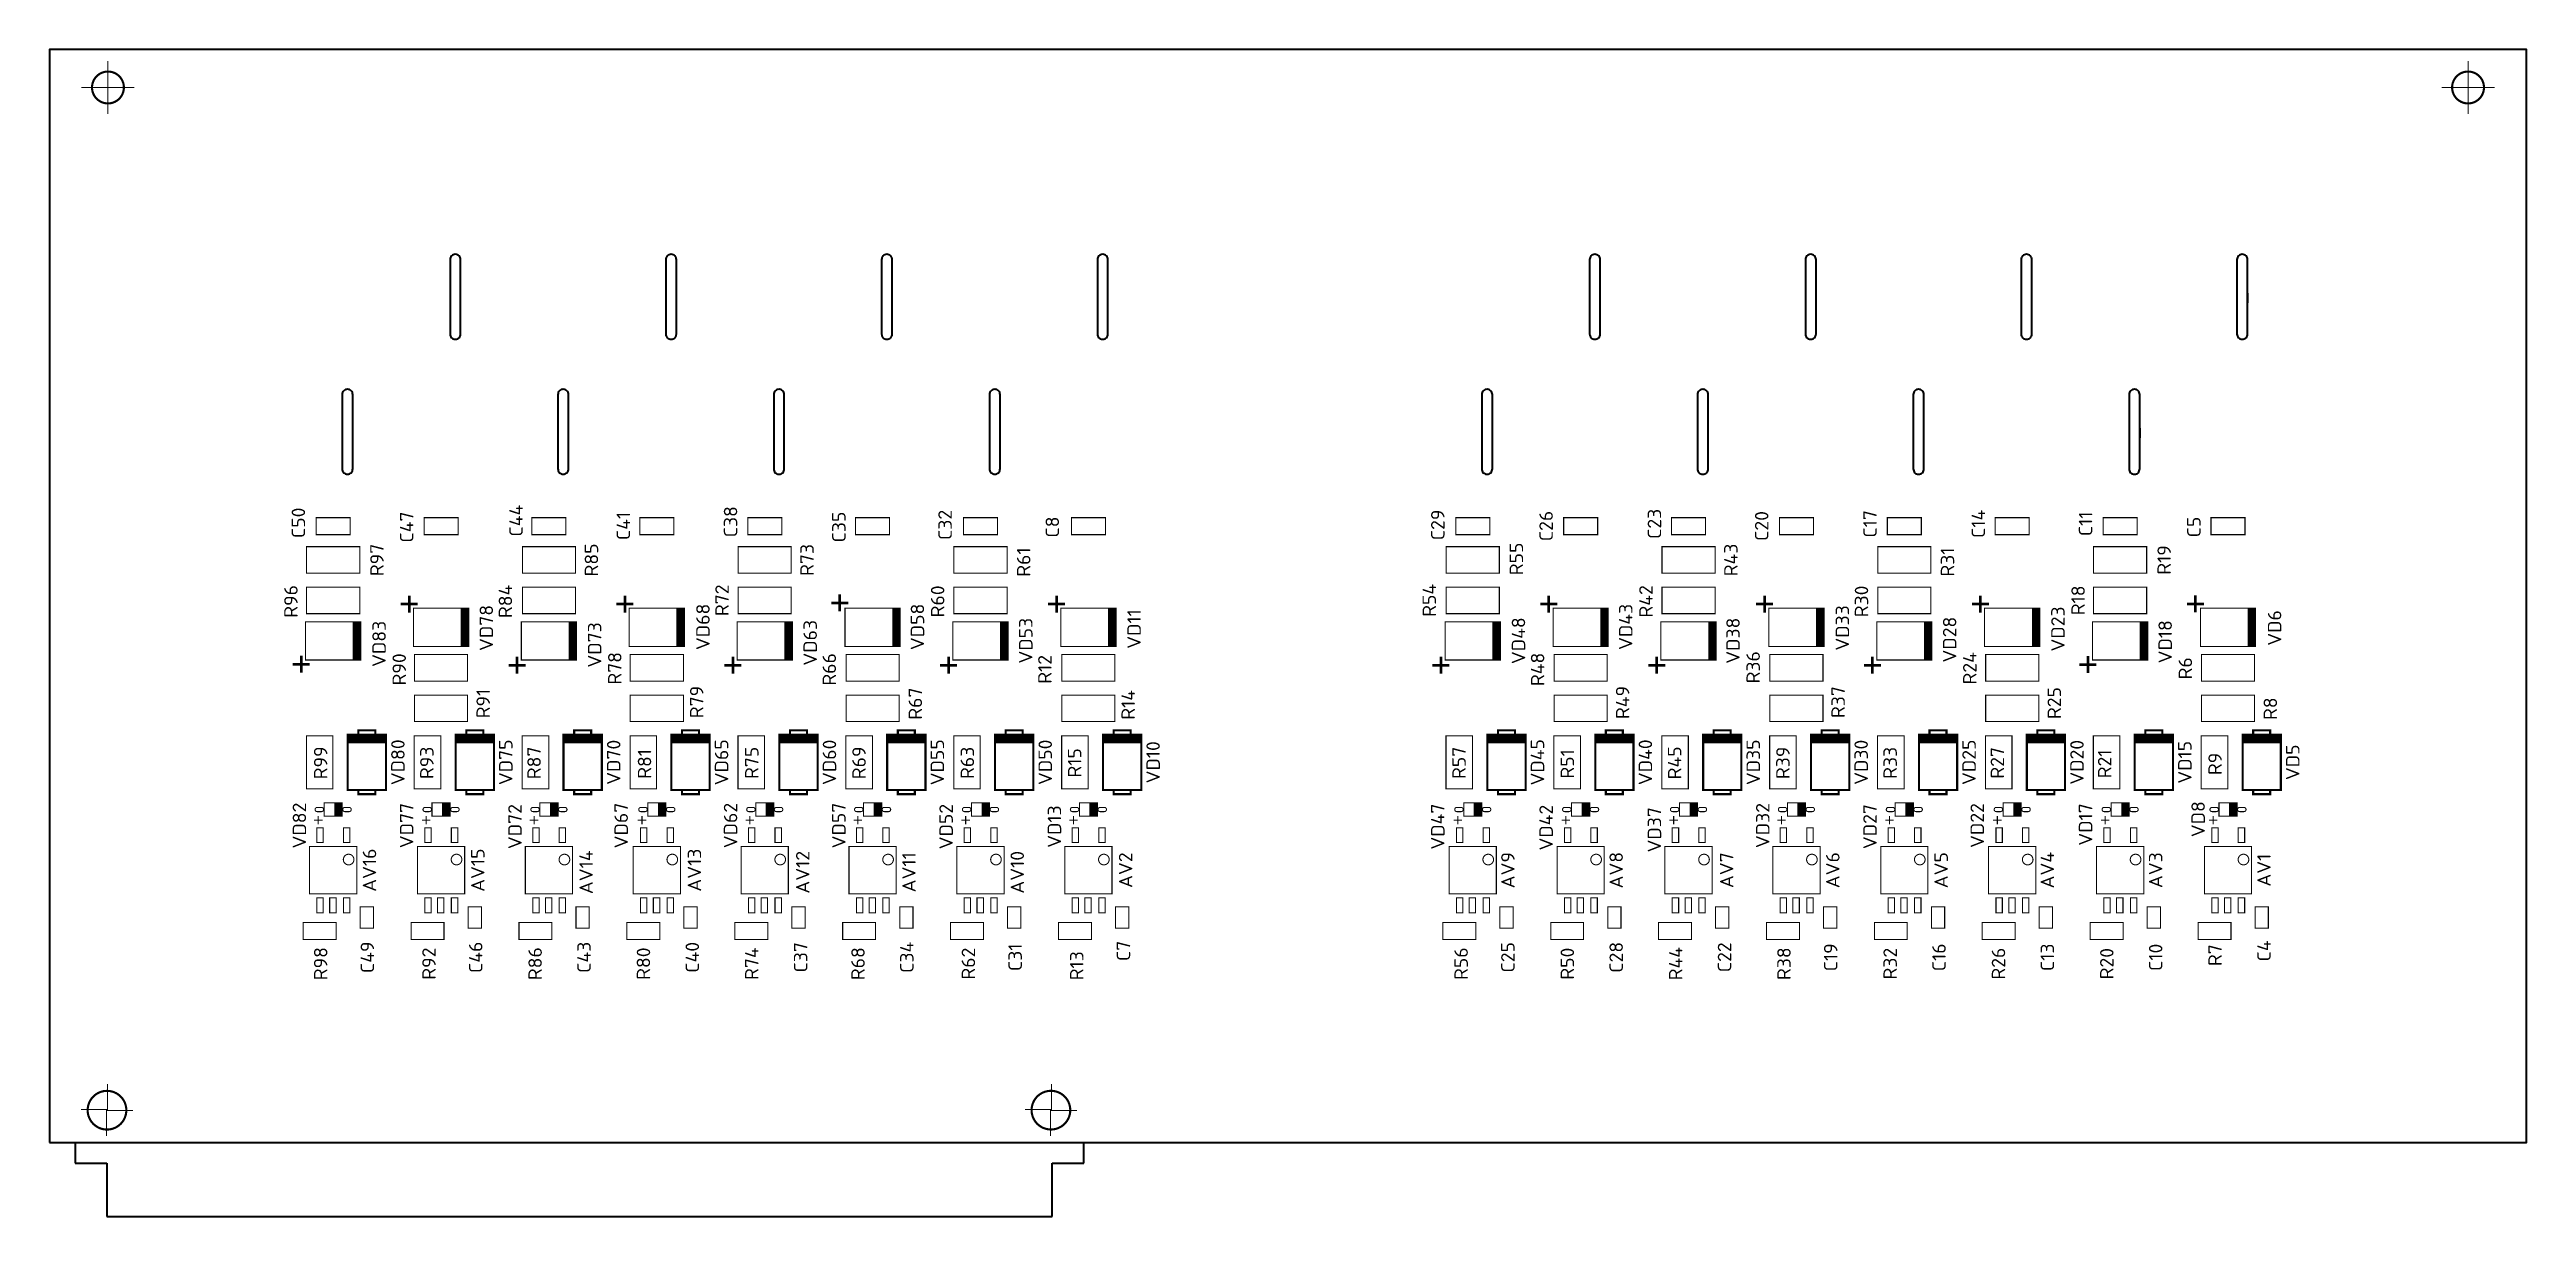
# Model space of a CAD drawing. Header units: millimetres. Extents: x -170 to 383, y 423 to 850.
# Drawn here: x 150 to 383.2, y 730.2 to 840 of the extents above; entities that cross this region are included whole.
import ezdxf
from ezdxf.enums import TextEntityAlignment as Align

# ---------------------------------------------------------------- set-up
doc = ezdxf.new("R2010")
doc.units = ezdxf.units.MM
for name, color, linetype, lineweight in [('BOARD', 7, 'Continuous', 35), ('BOTTOM', 7, 'Continuous', 35), ('TOP', 7, 'Continuous', 35)]:
    doc.layers.add(name, color=color, linetype=linetype, lineweight=lineweight)
doc.styles.get("Standard").update_dxf_attribs({"font": 'txt.shx'})

msp = doc.modelspace()

# ---------------------------------------------------------------- texts
at = {"layer": 'BOTTOM', "width": 1.019685}
for s, p in [('C50', (174.066, 795.454)), ('C47', (184.266, 795.054)), ('C44', (194.566, 795.654)), ('C41', (204.666, 795.154)), ('C38', (214.766, 795.554)), ('C35', (224.966, 795.054)), ('C32', (234.966, 795.254)), ('C8', (245.066, 795.055)), ('C29', (281.366, 795.255)), ('C26', (291.566, 795.155)), ('C23', (301.766, 795.355)), ('C20', (311.866, 795.155)), ('C17', (322.066, 795.355)), ('C14', (332.266, 795.355)), ('C11', (342.366, 795.355)), ('C5', (352.566, 795.055)), ('R97', (181.465, 791.955)), ('R85', (201.665, 791.955)), ('R73', (221.965, 791.955)), ('R55', (288.765, 792.054)), ('R43', (308.965, 791.954)), ('R19', (349.765, 791.954)), ('R61', (242.365, 791.755)), ('R31', (329.365, 791.754)), ('R96', (173.365, 788.055)), ('R84', (193.565, 788.055)), ('R72', (213.965, 788.155)), ('R60', (234.265, 788.055)), ('R54', (280.565, 788.154)), ('R42', (300.965, 788.054)), ('R30', (321.265, 788.054)), ('R18', (341.665, 788.154)), ('VD83', (181.666, 784.055)), ('VD78', (191.766, 785.555)), ('VD68', (212.166, 785.655)), ('VD63', (222.266, 784.155)), ('VD58', (232.366, 785.655)), ('VD53', (242.566, 784.355)), ('VD11', (252.766, 785.455)), ('VD48', (288.965, 784.355)), ('VD43', (299.066, 785.655)), ('VD38', (309.166, 784.355)), ('VD33', (319.466, 785.555)), ('VD28', (329.566, 784.455)), ('VD23', (339.766, 785.455)), ('VD18', (349.866, 784.255)), ('VD6', (360.166, 785.555)), ('VD73', (201.966, 783.955)), ('R90', (183.565, 781.655)), ('R78', (203.865, 781.755)), ('R66', (224.065, 781.655)), ('R12', (244.365, 781.655)), ('R48', (290.765, 781.654)), ('R36', (311.065, 781.854)), ('R24', (331.465, 781.754)), ('R6', (351.765, 781.755)), ('R91', (191.4694, 778.4375)), ('R79', (211.5781, 778.5809)), ('R67', (232.165, 778.4331)), ('R14', (252.21, 778.3144)), ('R49', (298.7694, 778.5365)), ('R37', (319.065, 778.5755)), ('R25', (339.4216, 778.4843)), ('R8', (359.765, 777.955)), ('VD80', (183.44, 772.91)), ('VD75', (193.6, 772.91)), ('VD70', (203.76, 772.91)), ('VD65', (213.92, 772.91)), ('VD60', (224.08, 772.91)), ('VD55', (234.24, 772.91)), ('VD50', (244.4, 772.91)), ('VD10', (254.56, 772.91)), ('VD45', (290.755, 772.91)), ('VD40', (300.915, 772.91)), ('VD35', (311.075, 772.91)), ('VD30', (321.235, 772.91)), ('VD25', (331.395, 772.91)), ('VD20', (341.555, 772.91)), ('VD15', (351.715, 772.91)), ('VD5', (361.875, 772.91)), ('R99', (176.166, 772.855)), ('R93', (186.166, 772.855)), ('R87', (196.266, 772.855)), ('R81', (206.666, 772.755)), ('R75', (216.766, 772.855)), ('R69', (226.866, 772.855)), ('R63', (237.066, 772.855)), ('R15', (247.166, 772.855)), ('R57', (283.366, 772.855)), ('R51', (293.565, 772.755)), ('R45', (303.665, 772.855)), ('R39', (313.865, 772.855)), ('R33', (323.965, 772.855)), ('R27', (334.065, 772.855)), ('R21', (344.165, 772.755)), ('R9', (354.565, 772.755)), ('VD82', (174.166, 766.955)), ('VD77', (184.266, 766.955)), ('VD72', (194.466, 766.855)), ('VD67', (204.466, 766.955)), ('VD62', (214.766, 766.955)), ('VD57', (224.966, 766.955)), ('VD52', (235.066, 766.855)), ('VD13', (245.266, 766.855)), ('VD47', (281.366, 766.855)), ('VD42', (291.566, 766.755)), ('VD37', (301.766, 766.555)), ('VD32', (311.966, 766.955)), ('VD27', (322.066, 766.855)), ('VD22', (332.166, 766.955)), ('VD17', (342.366, 767.055)), ('VD8', (352.966, 767.555)), ('AV16', (180.765, 762.755)), ('AV15', (190.965, 762.755)), ('AV14', (201.165, 762.555)), ('AV13', (211.365, 762.755)), ('AV12', (221.565, 762.555)), ('AV11', (231.565, 762.555)), ('AV10', (241.765, 762.555)), ('AV2', (251.965, 762.754)), ('AV9', (287.966, 762.754)), ('AV8', (298.166, 762.754)), ('AV7', (308.566, 762.754)), ('AV6', (318.566, 762.754)), ('AV5', (328.766, 762.754)), ('AV4', (338.766, 762.754)), ('AV3', (348.966, 762.754)), ('AV1', (359.166, 762.754)), ('C49', (180.565, 754.554)), ('C46', (190.765, 754.554)), ('C43', (200.965, 754.554)), ('C40', (211.165, 754.554)), ('C37', (221.365, 754.554)), ('C34', (231.365, 754.554)), ('C7', (251.765, 755.155)), ('C25', (287.966, 754.554)), ('C28', (298.166, 754.554)), ('C22', (308.366, 754.554)), ('C16', (328.566, 754.554)), ('C10', (348.966, 754.554)), ('C4', (359.166, 755.155)), ('R98', (176.165, 753.955)), ('R92', (186.365, 753.955)), ('R86', (196.365, 753.955)), ('R80', (206.565, 753.955)), ('R74', (216.765, 753.955)), ('R68', (226.765, 753.955)), ('R62', (237.165, 753.955)), ('C31', (241.565, 754.554)), ('R13', (247.365, 753.755)), ('R56', (283.565, 753.954)), ('R50', (293.565, 753.954)), ('R44', (303.765, 753.954)), ('R38', (313.965, 753.954)), ('C19', (318.366, 754.554)), ('R32', (323.965, 753.954)), ('R26', (334.166, 753.954)), ('C13', (338.766, 754.554)), ('R20', (344.366, 753.954)), ('R7', (354.565, 754.755))]:
    msp.add_text(s, height=1.27, rotation=90, dxfattribs=at).set_placement(p, align=Align.CENTER)

# ---------------------------------------------------------------- linework, layer by layer
at = {"layer": 'BOARD'}
msp.add_lwpolyline([(150, 737.13), (383.25, 737.13), (383.25, 840), (150, 840)], close=True, dxfattribs=at)
for points in [[(188.713, 813.226), (188.713, 820.226, 0.414214), (188.213, 820.726, 0.414214), (187.713, 820.226), (187.713, 813.226, 0.414214), (188.213, 812.726, 0.414214), (188.713, 813.226)], [(209.033, 813.226), (209.033, 820.226, 0.414214), (208.533, 820.726, 0.414214), (208.033, 820.226), (208.033, 813.226, 0.414214), (208.533, 812.726, 0.414214), (209.033, 813.226)], [(229.353, 813.226), (229.353, 820.226, 0.414214), (228.853, 820.726, 0.414214), (228.353, 820.226), (228.353, 813.226, 0.414214), (228.853, 812.726, 0.414214), (229.353, 813.226)], [(249.673, 813.226), (249.673, 820.226, 0.414214), (249.173, 820.726, 0.414214), (248.673, 820.226), (248.673, 813.226, 0.414214), (249.173, 812.726, 0.414214), (249.673, 813.226)], [(296.028, 813.226), (296.028, 820.226, 0.414214), (295.528, 820.726, 0.414214), (295.028, 820.226), (295.028, 813.226, 0.414214), (295.528, 812.726, 0.414214), (296.028, 813.226)], [(316.347, 813.227), (316.347, 820.227, 0.414214), (315.847, 820.727, 0.414214), (315.347, 820.227), (315.347, 813.227, 0.414214), (315.847, 812.727, 0.414214), (316.347, 813.227)], [(336.669, 813.225), (336.669, 820.225, 0.414214), (336.169, 820.725, 0.414214), (335.669, 820.225), (335.669, 813.225, 0.414214), (336.169, 812.725, 0.414214), (336.669, 813.225)], [(356.989, 813.225), (356.989, 820.225, 0.414214), (356.489, 820.725, 0.414214), (355.989, 820.225), (355.989, 813.225, 0.414214), (356.489, 812.725, 0.414214), (356.989, 813.225)], [(178.553, 800.526), (178.553, 807.526, 0.414214), (178.053, 808.026, 0.414214), (177.553, 807.526), (177.553, 800.526, 0.414214), (178.053, 800.026, 0.414214), (178.553, 800.526)], [(198.873, 800.526), (198.873, 807.526, 0.414214), (198.373, 808.026, 0.414214), (197.873, 807.526), (197.873, 800.526, 0.414214), (198.373, 800.026, 0.414214), (198.873, 800.526)], [(219.193, 800.526), (219.193, 807.526, 0.414214), (218.693, 808.026, 0.414214), (218.193, 807.526), (218.193, 800.526, 0.414214), (218.693, 800.026, 0.414214), (219.193, 800.526)], [(239.513, 800.526), (239.513, 807.526, 0.414214), (239.013, 808.026, 0.414214), (238.513, 807.526), (238.513, 800.526, 0.414214), (239.013, 800.026, 0.414214), (239.513, 800.526)], [(285.868, 800.526), (285.868, 807.526, 0.414214), (285.368, 808.026, 0.414214), (284.868, 807.526), (284.868, 800.526, 0.414214), (285.368, 800.026, 0.414214), (285.868, 800.526)], [(306.188, 800.525), (306.188, 807.525, 0.414214), (305.688, 808.025, 0.414214), (305.188, 807.525), (305.188, 800.525, 0.414214), (305.688, 800.025, 0.414214), (306.188, 800.525)], [(326.509, 800.525), (326.509, 807.525, 0.414214), (326.009, 808.025, 0.414214), (325.509, 807.525), (325.509, 800.525, 0.414214), (326.009, 800.025, 0.414214), (326.509, 800.525)], [(346.829, 800.525), (346.829, 807.525, 0.414214), (346.329, 808.025, 0.414214), (345.829, 807.525), (345.829, 800.525, 0.414214), (346.329, 800.025, 0.414214), (346.829, 800.525)]]:
    msp.add_lwpolyline(points, format="xyb", dxfattribs=at)
at = {"layer": 'BOTTOM'}
for p, q in [((152.4138, 737.13), (152.41, 735.161)), ((247.41, 735.161), (247.41, 737.161)), ((152.41, 735.161), (155.41, 735.161)), ((155.41, 735.161), (155.41, 730.161)), ((244.41, 730.161), (244.41, 735.161)), ((244.41, 735.161), (247.41, 735.161)), ((155.41, 730.161), (159.41, 730.161)), ((159.41, 730.161), (244.41, 730.161))]:
    msp.add_line(p, q, dxfattribs=at)
for points, const_width in [([(155.5, 837.93, -1), (155.5, 834.93, -1), (155.5, 837.93)], 0.2), ([(377.75, 837.93, -1), (377.75, 834.93, -1), (377.75, 837.93)], 0.2), ([(175.209, 768.265, -1), (175.209, 768.665), (175.609, 768.665)], 0.1), ([(175.609, 768.665, -1), (175.609, 768.265)], 0.1), ([(177.809, 768.265, -1), (177.809, 768.665), (178.209, 768.665)], 0.1), ([(178.209, 768.665, -1), (178.209, 768.265)], 0.1), ([(185.369, 768.265, -1), (185.369, 768.665), (185.769, 768.665)], 0.1), ([(185.769, 768.665, -1), (185.769, 768.265)], 0.1), ([(187.969, 768.265, -1), (187.969, 768.665), (188.369, 768.665)], 0.1), ([(188.369, 768.665, -1), (188.369, 768.265)], 0.1), ([(195.529, 768.265, -1), (195.529, 768.665), (195.929, 768.665)], 0.1), ([(195.929, 768.665, -1), (195.929, 768.265)], 0.1), ([(198.129, 768.265, -1), (198.129, 768.665), (198.529, 768.665)], 0.1), ([(198.529, 768.665, -1), (198.529, 768.265)], 0.1), ([(205.689, 768.265, -1), (205.689, 768.665), (206.089, 768.665)], 0.1), ([(206.089, 768.665, -1), (206.089, 768.265)], 0.1), ([(208.289, 768.265, -1), (208.289, 768.665), (208.689, 768.665)], 0.1), ([(208.689, 768.665, -1), (208.689, 768.265)], 0.1), ([(215.849, 768.265, -1), (215.849, 768.665), (216.249, 768.665)], 0.1), ([(216.249, 768.665, -1), (216.249, 768.265)], 0.1), ([(218.449, 768.265, -1), (218.449, 768.665), (218.849, 768.665)], 0.1), ([(218.849, 768.665, -1), (218.849, 768.265)], 0.1), ([(226.009, 768.265, -1), (226.009, 768.665), (226.409, 768.665)], 0.1), ([(226.409, 768.665, -1), (226.409, 768.265)], 0.1), ([(228.609, 768.265, -1), (228.609, 768.665), (229.009, 768.665)], 0.1), ([(229.009, 768.665, -1), (229.009, 768.265)], 0.1), ([(236.169, 768.265, -1), (236.169, 768.665), (236.569, 768.665)], 0.1), ([(236.569, 768.665, -1), (236.569, 768.265)], 0.1), ([(238.769, 768.265, -1), (238.769, 768.665), (239.169, 768.665)], 0.1), ([(239.169, 768.665, -1), (239.169, 768.265)], 0.1), ([(246.329, 768.265, -1), (246.329, 768.665), (246.729, 768.665)], 0.1), ([(246.729, 768.665, -1), (246.729, 768.265)], 0.1), ([(248.929, 768.265, -1), (248.929, 768.665), (249.329, 768.665)], 0.1), ([(249.329, 768.665, -1), (249.329, 768.265)], 0.1), ([(282.524, 768.265, -1), (282.524, 768.665), (282.924, 768.665)], 0.1), ([(282.924, 768.665, -1), (282.924, 768.265)], 0.1), ([(285.124, 768.265, -1), (285.124, 768.665), (285.524, 768.665)], 0.1), ([(285.524, 768.665, -1), (285.524, 768.265)], 0.1), ([(292.684, 768.265, -1), (292.684, 768.665), (293.084, 768.665)], 0.1), ([(293.084, 768.665, -1), (293.084, 768.265)], 0.1), ([(295.284, 768.265, -1), (295.284, 768.665), (295.684, 768.665)], 0.1), ([(295.684, 768.665, -1), (295.684, 768.265)], 0.1), ([(302.844, 768.265, -1), (302.844, 768.665), (303.244, 768.665)], 0.1), ([(303.244, 768.665, -1), (303.244, 768.265)], 0.1), ([(305.444, 768.265, -1), (305.444, 768.665), (305.844, 768.665)], 0.1), ([(305.844, 768.665, -1), (305.844, 768.265)], 0.1), ([(313.004, 768.265, -1), (313.004, 768.665), (313.404, 768.665)], 0.1), ([(313.404, 768.665, -1), (313.404, 768.265)], 0.1), ([(315.604, 768.265, -1), (315.604, 768.665), (316.004, 768.665)], 0.1), ([(316.004, 768.665, -1), (316.004, 768.265)], 0.1), ([(323.164, 768.265, -1), (323.164, 768.665), (323.564, 768.665)], 0.1), ([(323.564, 768.665, -1), (323.564, 768.265)], 0.1), ([(325.764, 768.265, -1), (325.764, 768.665), (326.164, 768.665)], 0.1), ([(326.164, 768.665, -1), (326.164, 768.265)], 0.1), ([(333.324, 768.265, -1), (333.324, 768.665), (333.724, 768.665)], 0.1), ([(333.724, 768.665, -1), (333.724, 768.265)], 0.1), ([(335.924, 768.265, -1), (335.924, 768.665), (336.324, 768.665)], 0.1), ([(336.324, 768.665, -1), (336.324, 768.265)], 0.1), ([(343.484, 768.265, -1), (343.484, 768.665), (343.884, 768.665)], 0.1), ([(343.884, 768.665, -1), (343.884, 768.265)], 0.1), ([(346.084, 768.265, -1), (346.084, 768.665), (346.484, 768.665)], 0.1), ([(346.484, 768.665, -1), (346.484, 768.265)], 0.1), ([(353.644, 768.265, -1), (353.644, 768.665), (354.044, 768.665)], 0.1), ([(354.044, 768.665, -1), (354.044, 768.265)], 0.1), ([(356.244, 768.265, -1), (356.244, 768.665), (356.644, 768.665)], 0.1), ([(356.644, 768.665, -1), (356.644, 768.265)], 0.1), ([(178.167, 764.255, -1), (178.166, 763.255, -1), (178.167, 764.255)], 0.1), ([(188.327, 764.255, -1), (188.326, 763.255, -1), (188.327, 764.255)], 0.1), ([(198.487, 764.255, -1), (198.486, 763.255, -1), (198.487, 764.255)], 0.1), ([(208.647, 764.255, -1), (208.646, 763.255, -1), (208.647, 764.255)], 0.1), ([(218.807, 764.255, -1), (218.806, 763.255, -1), (218.807, 764.255)], 0.1), ([(228.967, 764.255, -1), (228.966, 763.255, -1), (228.967, 764.255)], 0.1), ([(239.127, 764.255, -1), (239.126, 763.255, -1), (239.127, 764.255)], 0.1), ([(249.287, 764.255, -1), (249.286, 763.255, -1), (249.287, 764.255)], 0.1), ([(285.481, 764.255, -1), (285.482, 763.255, -1), (285.481, 764.255)], 0.1), ([(295.641, 764.255, -1), (295.642, 763.255, -1), (295.641, 764.255)], 0.1), ([(305.801, 764.255, -1), (305.802, 763.255, -1), (305.801, 764.255)], 0.1), ([(315.961, 764.255, -1), (315.962, 763.255, -1), (315.961, 764.255)], 0.1), ([(326.121, 764.255, -1), (326.122, 763.255, -1), (326.121, 764.255)], 0.1), ([(336.281, 764.255, -1), (336.282, 763.255, -1), (336.281, 764.255)], 0.1), ([(346.441, 764.255, -1), (346.442, 763.255, -1), (346.441, 764.255)], 0.1), ([(356.601, 764.255, -1), (356.602, 763.255, -1), (356.601, 764.255)], 0.1)]:
    msp.add_lwpolyline(points, format="xyb", dxfattribs=dict(at, const_width=const_width))
for points, const_width in [([(155.5, 833.93), (155.5, 838.93)], 0.1), ([(377.75, 833.93), (377.75, 838.93)], 0.1), ([(158, 836.43), (153, 836.43)], 0.1), ([(380.25, 836.43), (375.25, 836.43)], 0.1), ([(178.309, 795.935), (178.309, 794.335), (175.109, 794.335), (175.109, 795.935), (178.309, 795.935)], 0.1), ([(188.469, 795.935), (188.469, 794.335), (185.269, 794.335), (185.269, 795.935), (188.469, 795.935)], 0.1), ([(198.629, 795.935), (198.629, 794.335), (195.429, 794.335), (195.429, 795.935), (198.629, 795.935)], 0.1), ([(208.789, 795.935), (208.789, 794.335), (205.589, 794.335), (205.589, 795.935), (208.789, 795.935)], 0.1), ([(218.949, 795.935), (218.949, 794.335), (215.749, 794.335), (215.749, 795.935), (218.949, 795.935)], 0.1), ([(229.109, 795.935), (229.109, 794.335), (225.909, 794.335), (225.909, 795.935), (229.109, 795.935)], 0.1), ([(239.269, 795.935), (239.269, 794.335), (236.069, 794.335), (236.069, 795.935), (239.269, 795.935)], 0.1), ([(249.429, 795.935), (249.429, 794.335), (246.229, 794.335), (246.229, 795.935), (249.429, 795.935)], 0.1), ([(285.624, 795.935), (285.624, 794.335), (282.424, 794.335), (282.424, 795.935), (285.624, 795.935)], 0.1), ([(295.784, 795.935), (295.784, 794.335), (292.584, 794.335), (292.584, 795.935), (295.784, 795.935)], 0.1), ([(305.944, 795.935), (305.944, 794.335), (302.744, 794.335), (302.744, 795.935), (305.944, 795.935)], 0.1), ([(316.104, 795.935), (316.104, 794.335), (312.904, 794.335), (312.904, 795.935), (316.104, 795.935)], 0.1), ([(326.264, 795.935), (326.264, 794.335), (323.064, 794.335), (323.064, 795.935), (326.264, 795.935)], 0.1), ([(336.424, 795.935), (336.424, 794.335), (333.224, 794.335), (333.224, 795.935), (336.424, 795.935)], 0.1), ([(346.584, 795.935), (346.584, 794.335), (343.384, 794.335), (343.384, 795.935), (346.584, 795.935)], 0.1), ([(356.744, 795.935), (356.744, 794.335), (353.544, 794.335), (353.544, 795.935), (356.744, 795.935)], 0.1), ([(174.209, 790.71), (174.209, 793.21), (179.209, 793.21), (179.209, 790.71), (174.209, 790.71)], 0.1), ([(194.529, 790.71), (194.529, 793.21), (199.529, 793.21), (199.529, 790.71), (194.529, 790.71)], 0.1), ([(214.849, 790.71), (214.849, 793.21), (219.849, 793.21), (219.849, 790.71), (214.849, 790.71)], 0.1), ([(235.169, 790.71), (235.169, 793.21), (240.169, 793.21), (240.169, 790.71), (235.169, 790.71)], 0.1), ([(281.524, 790.71), (281.524, 793.21), (286.524, 793.21), (286.524, 790.71), (281.524, 790.71)], 0.1), ([(301.844, 790.71), (301.844, 793.21), (306.844, 793.21), (306.844, 790.71), (301.844, 790.71)], 0.1), ([(322.164, 790.71), (322.164, 793.21), (327.164, 793.21), (327.164, 790.71), (322.164, 790.71)], 0.1), ([(342.484, 790.71), (342.484, 793.21), (347.484, 793.21), (347.484, 790.71), (342.484, 790.71)], 0.1), ([(174.209, 786.9), (174.209, 789.4), (179.209, 789.4), (179.209, 786.9), (174.209, 786.9)], 0.1), ([(183.869, 787.01), (183.869, 788.61)], 0.25), ([(194.529, 786.9), (194.529, 789.4), (199.529, 789.4), (199.529, 786.9), (194.529, 786.9)], 0.1), ([(204.189, 787.01), (204.189, 788.61)], 0.25), ([(214.849, 786.9), (214.849, 789.4), (219.849, 789.4), (219.849, 786.9), (214.849, 786.9)], 0.1), ([(224.409, 787.11), (224.409, 788.71)], 0.25), ([(235.169, 786.9), (235.169, 789.4), (240.169, 789.4), (240.169, 786.9), (235.169, 786.9)], 0.1), ([(244.829, 787.01), (244.829, 788.61)], 0.25), ([(281.524, 786.9), (281.524, 789.4), (286.524, 789.4), (286.524, 786.9), (281.524, 786.9)], 0.1), ([(291.184, 787.01), (291.184, 788.61)], 0.25), ([(301.844, 786.9), (301.844, 789.4), (306.844, 789.4), (306.844, 786.9), (301.844, 786.9)], 0.1), ([(311.504, 787.01), (311.504, 788.61)], 0.25), ([(322.164, 786.9), (322.164, 789.4), (327.164, 789.4), (327.164, 786.9), (322.164, 786.9)], 0.1), ([(331.824, 787.01), (331.824, 788.61)], 0.25), ([(342.484, 786.9), (342.484, 789.4), (347.484, 789.4), (347.484, 786.9), (342.484, 786.9)], 0.1), ([(352.079, 787.015), (352.079, 788.615)], 0.25), ([(179.309, 786.142), (179.309, 782.538), (174.109, 782.538), (174.109, 786.142), (179.309, 786.142)], 0.1), ([(178.609, 786.142), (178.609, 782.538)], 0.1), ([(178.709, 786.142), (178.709, 782.538)], 0.1), ([(178.809, 786.142), (178.809, 782.538)], 0.1), ([(178.909, 786.142), (178.909, 782.538)], 0.1), ([(179.009, 786.142), (179.009, 782.538)], 0.1), ([(179.109, 786.142), (179.109, 782.538)], 0.1), ([(179.209, 786.142), (179.209, 782.538)], 0.1), ([(184.669, 787.81), (183.069, 787.81)], 0.25), ([(189.469, 787.412), (189.469, 783.808), (184.269, 783.808), (184.269, 787.412), (189.469, 787.412)], 0.1), ([(188.769, 787.412), (188.769, 783.808)], 0.1), ([(188.869, 787.412), (188.869, 783.808)], 0.1), ([(188.969, 787.412), (188.969, 783.808)], 0.1), ([(189.069, 787.412), (189.069, 783.808)], 0.1), ([(189.169, 787.412), (189.169, 783.808)], 0.1), ([(189.269, 787.412), (189.269, 783.808)], 0.1), ([(189.369, 787.412), (189.369, 783.808)], 0.1), ([(199.629, 786.142), (199.629, 782.538), (194.429, 782.538), (194.429, 786.142), (199.629, 786.142)], 0.1), ([(198.929, 786.142), (198.929, 782.538)], 0.1), ([(199.029, 786.142), (199.029, 782.538)], 0.1), ([(199.129, 786.142), (199.129, 782.538)], 0.1), ([(199.229, 786.142), (199.229, 782.538)], 0.1), ([(199.329, 786.142), (199.329, 782.538)], 0.1), ([(199.429, 786.142), (199.429, 782.538)], 0.1), ([(199.529, 786.142), (199.529, 782.538)], 0.1), ([(204.989, 787.81), (203.389, 787.81)], 0.25), ([(209.789, 787.412), (209.789, 783.808), (204.589, 783.808), (204.589, 787.412), (209.789, 787.412)], 0.1), ([(209.089, 787.412), (209.089, 783.808)], 0.1), ([(209.189, 787.412), (209.189, 783.808)], 0.1), ([(209.289, 787.412), (209.289, 783.808)], 0.1), ([(209.389, 787.412), (209.389, 783.808)], 0.1), ([(209.489, 787.412), (209.489, 783.808)], 0.1), ([(209.589, 787.412), (209.589, 783.808)], 0.1), ([(209.689, 787.412), (209.689, 783.808)], 0.1), ([(219.949, 786.142), (219.949, 782.538), (214.749, 782.538), (214.749, 786.142), (219.949, 786.142)], 0.1), ([(219.249, 786.142), (219.249, 782.538)], 0.1), ([(219.349, 786.142), (219.349, 782.538)], 0.1), ([(219.449, 786.142), (219.449, 782.538)], 0.1), ([(219.549, 786.142), (219.549, 782.538)], 0.1), ([(219.649, 786.142), (219.649, 782.538)], 0.1), ([(219.749, 786.142), (219.749, 782.538)], 0.1), ([(219.849, 786.142), (219.849, 782.538)], 0.1), ([(225.209, 787.91), (223.609, 787.91)], 0.25), ([(230.109, 787.412), (230.109, 783.808), (224.909, 783.808), (224.909, 787.412), (230.109, 787.412)], 0.1), ([(229.409, 787.412), (229.409, 783.808)], 0.1), ([(229.509, 787.412), (229.509, 783.808)], 0.1), ([(229.609, 787.412), (229.609, 783.808)], 0.1), ([(229.709, 787.412), (229.709, 783.808)], 0.1), ([(229.809, 787.412), (229.809, 783.808)], 0.1), ([(229.909, 787.412), (229.909, 783.808)], 0.1), ([(230.009, 787.412), (230.009, 783.808)], 0.1), ([(240.269, 786.142), (240.269, 782.538), (235.069, 782.538), (235.069, 786.142), (240.269, 786.142)], 0.1), ([(239.569, 786.142), (239.569, 782.538)], 0.1), ([(239.669, 786.142), (239.669, 782.538)], 0.1), ([(239.769, 786.142), (239.769, 782.538)], 0.1), ([(239.869, 786.142), (239.869, 782.538)], 0.1), ([(239.969, 786.142), (239.969, 782.538)], 0.1), ([(240.069, 786.142), (240.069, 782.538)], 0.1), ([(240.169, 786.142), (240.169, 782.538)], 0.1), ([(245.629, 787.81), (244.029, 787.81)], 0.25), ([(250.429, 787.412), (250.429, 783.808), (245.229, 783.808), (245.229, 787.412), (250.429, 787.412)], 0.1), ([(249.729, 787.412), (249.729, 783.808)], 0.1), ([(249.829, 787.412), (249.829, 783.808)], 0.1), ([(249.929, 787.412), (249.929, 783.808)], 0.1), ([(250.029, 787.412), (250.029, 783.808)], 0.1), ([(250.129, 787.412), (250.129, 783.808)], 0.1), ([(250.229, 787.412), (250.229, 783.808)], 0.1), ([(250.329, 787.412), (250.329, 783.808)], 0.1), ([(286.624, 786.142), (286.624, 782.538), (281.424, 782.538), (281.424, 786.142), (286.624, 786.142)], 0.1), ([(285.924, 786.142), (285.924, 782.538)], 0.1), ([(286.024, 786.142), (286.024, 782.538)], 0.1), ([(286.124, 786.142), (286.124, 782.538)], 0.1), ([(286.224, 786.142), (286.224, 782.538)], 0.1), ([(286.324, 786.142), (286.324, 782.538)], 0.1), ([(286.424, 786.142), (286.424, 782.538)], 0.1), ([(286.524, 786.142), (286.524, 782.538)], 0.1), ([(291.984, 787.81), (290.384, 787.81)], 0.25), ([(296.784, 787.412), (296.784, 783.808), (291.584, 783.808), (291.584, 787.412), (296.784, 787.412)], 0.1), ([(296.084, 787.412), (296.084, 783.808)], 0.1), ([(296.184, 787.412), (296.184, 783.808)], 0.1), ([(296.284, 787.412), (296.284, 783.808)], 0.1), ([(296.384, 787.412), (296.384, 783.808)], 0.1), ([(296.484, 787.412), (296.484, 783.808)], 0.1), ([(296.584, 787.412), (296.584, 783.808)], 0.1), ([(296.684, 787.412), (296.684, 783.808)], 0.1), ([(306.944, 786.142), (306.944, 782.538), (301.744, 782.538), (301.744, 786.142), (306.944, 786.142)], 0.1), ([(306.244, 786.142), (306.244, 782.538)], 0.1), ([(306.344, 786.142), (306.344, 782.538)], 0.1), ([(306.444, 786.142), (306.444, 782.538)], 0.1), ([(306.544, 786.142), (306.544, 782.538)], 0.1), ([(306.644, 786.142), (306.644, 782.538)], 0.1), ([(306.744, 786.142), (306.744, 782.538)], 0.1), ([(306.844, 786.142), (306.844, 782.538)], 0.1), ([(312.304, 787.81), (310.704, 787.81)], 0.25), ([(317.104, 787.412), (317.104, 783.808), (311.904, 783.808), (311.904, 787.412), (317.104, 787.412)], 0.1), ([(316.404, 787.412), (316.404, 783.808)], 0.1), ([(316.504, 787.412), (316.504, 783.808)], 0.1), ([(316.604, 787.412), (316.604, 783.808)], 0.1), ([(316.704, 787.412), (316.704, 783.808)], 0.1), ([(316.804, 787.412), (316.804, 783.808)], 0.1), ([(316.904, 787.412), (316.904, 783.808)], 0.1), ([(317.004, 787.412), (317.004, 783.808)], 0.1), ([(327.264, 786.142), (327.264, 782.538), (322.064, 782.538), (322.064, 786.142), (327.264, 786.142)], 0.1), ([(326.564, 786.142), (326.564, 782.538)], 0.1), ([(326.664, 786.142), (326.664, 782.538)], 0.1), ([(326.764, 786.142), (326.764, 782.538)], 0.1), ([(326.864, 786.142), (326.864, 782.538)], 0.1), ([(326.964, 786.142), (326.964, 782.538)], 0.1), ([(327.064, 786.142), (327.064, 782.538)], 0.1), ([(327.164, 786.142), (327.164, 782.538)], 0.1), ([(332.624, 787.81), (331.024, 787.81)], 0.25), ([(337.424, 787.412), (337.424, 783.808), (332.224, 783.808), (332.224, 787.412), (337.424, 787.412)], 0.1), ([(336.724, 787.412), (336.724, 783.808)], 0.1), ([(336.824, 787.412), (336.824, 783.808)], 0.1), ([(336.924, 787.412), (336.924, 783.808)], 0.1), ([(337.024, 787.412), (337.024, 783.808)], 0.1), ([(337.124, 787.412), (337.124, 783.808)], 0.1), ([(337.224, 787.412), (337.224, 783.808)], 0.1), ([(337.324, 787.412), (337.324, 783.808)], 0.1), ([(347.584, 786.142), (347.584, 782.538), (342.384, 782.538), (342.384, 786.142), (347.584, 786.142)], 0.1), ([(346.884, 786.142), (346.884, 782.538)], 0.1), ([(346.984, 786.142), (346.984, 782.538)], 0.1), ([(347.084, 786.142), (347.084, 782.538)], 0.1), ([(347.184, 786.142), (347.184, 782.538)], 0.1), ([(347.284, 786.142), (347.284, 782.538)], 0.1), ([(347.384, 786.142), (347.384, 782.538)], 0.1), ([(347.484, 786.142), (347.484, 782.538)], 0.1), ([(352.879, 787.815), (351.279, 787.815)], 0.25), ([(357.744, 787.412), (357.744, 783.808), (352.544, 783.808), (352.544, 787.412), (357.744, 787.412)], 0.1), ([(357.044, 787.412), (357.044, 783.808)], 0.1), ([(357.144, 787.412), (357.144, 783.808)], 0.1), ([(357.244, 787.412), (357.244, 783.808)], 0.1), ([(357.344, 787.412), (357.344, 783.808)], 0.1), ([(357.444, 787.412), (357.444, 783.808)], 0.1), ([(357.544, 787.412), (357.544, 783.808)], 0.1), ([(357.644, 787.412), (357.644, 783.808)], 0.1), ([(174.509, 782.14), (172.909, 782.14)], 0.25), ([(173.709, 781.34), (173.709, 782.94)], 0.25), ([(184.369, 780.55), (184.369, 783.05), (189.369, 783.05), (189.369, 780.55), (184.369, 780.55)], 0.1), ([(194.829, 782.04), (193.229, 782.04)], 0.25), ([(194.029, 781.24), (194.029, 782.84)], 0.25), ([(204.689, 780.55), (204.689, 783.05), (209.689, 783.05), (209.689, 780.55), (204.689, 780.55)], 0.1), ([(215.149, 782.04), (213.549, 782.04)], 0.25), ([(214.349, 781.24), (214.349, 782.84)], 0.25), ([(225.009, 780.55), (225.009, 783.05), (230.009, 783.05), (230.009, 780.55), (225.009, 780.55)], 0.1), ([(235.469, 782.04), (233.869, 782.04)], 0.25), ([(234.669, 781.24), (234.669, 782.84)], 0.25), ([(245.329, 780.55), (245.329, 783.05), (250.329, 783.05), (250.329, 780.55), (245.329, 780.55)], 0.1), ([(281.824, 782.04), (280.224, 782.04)], 0.25), ([(281.024, 781.24), (281.024, 782.84)], 0.25), ([(291.684, 780.55), (291.684, 783.05), (296.684, 783.05), (296.684, 780.55), (291.684, 780.55)], 0.1), ([(302.144, 782.04), (300.544, 782.04)], 0.25), ([(301.344, 781.24), (301.344, 782.84)], 0.25), ([(312.004, 780.55), (312.004, 783.05), (317.004, 783.05), (317.004, 780.55), (312.004, 780.55)], 0.1), ([(322.464, 782.04), (320.864, 782.04)], 0.25), ([(321.664, 781.24), (321.664, 782.84)], 0.25), ([(332.324, 780.55), (332.324, 783.05), (337.324, 783.05), (337.324, 780.55), (332.324, 780.55)], 0.1), ([(342.754, 782.1), (341.154, 782.1)], 0.25), ([(341.954, 781.3), (341.954, 782.9)], 0.25), ([(352.644, 780.55), (352.644, 783.05), (357.644, 783.05), (357.644, 780.55), (352.644, 780.55)], 0.1), ([(184.369, 776.74), (184.369, 779.24), (189.369, 779.24), (189.369, 776.74), (184.369, 776.74)], 0.1), ([(204.689, 776.74), (204.689, 779.24), (209.689, 779.24), (209.689, 776.74), (204.689, 776.74)], 0.1), ([(225.009, 776.74), (225.009, 779.24), (230.009, 779.24), (230.009, 776.74), (225.009, 776.74)], 0.1), ([(245.329, 776.74), (245.329, 779.24), (250.329, 779.24), (250.329, 776.74), (245.329, 776.74)], 0.1), ([(291.684, 776.74), (291.684, 779.24), (296.684, 779.24), (296.684, 776.74), (291.684, 776.74)], 0.1), ([(312.004, 776.74), (312.004, 779.24), (317.004, 779.24), (317.004, 776.74), (312.004, 776.74)], 0.1), ([(332.324, 776.74), (332.324, 779.24), (337.324, 779.24), (337.324, 776.74), (332.324, 776.74)], 0.1), ([(352.644, 776.74), (352.644, 779.24), (357.644, 779.24), (357.644, 776.74), (352.644, 776.74)], 0.1), ([(176.689, 770.41), (174.189, 770.41), (174.189, 775.41), (176.689, 775.41), (176.689, 770.41)], 0.1), ([(178.082, 775.51), (181.686, 775.51), (181.686, 770.31), (178.082, 770.31), (178.082, 775.51)], 0.2), ([(178.082, 775.41), (181.686, 775.41)], 0.2), ([(178.082, 775.31), (181.686, 775.31)], 0.2), ([(178.082, 775.21), (181.686, 775.21)], 0.2), ([(178.082, 775.11), (181.686, 775.11)], 0.2), ([(178.082, 775.01), (181.686, 775.01)], 0.2), ([(178.082, 774.91), (181.686, 774.91)], 0.2), ([(178.082, 774.81), (181.686, 774.81)], 0.2), ([(180.684, 775.51), (180.684, 775.91), (179.084, 775.91), (179.084, 775.31)], 0.2), ([(186.849, 770.41), (184.349, 770.41), (184.349, 775.41), (186.849, 775.41), (186.849, 770.41)], 0.1), ([(188.242, 775.51), (191.846, 775.51), (191.846, 770.31), (188.242, 770.31), (188.242, 775.51)], 0.2), ([(188.242, 775.41), (191.846, 775.41)], 0.2), ([(188.242, 775.31), (191.846, 775.31)], 0.2), ([(188.242, 775.21), (191.846, 775.21)], 0.2), ([(188.242, 775.11), (191.846, 775.11)], 0.2), ([(188.242, 775.01), (191.846, 775.01)], 0.2), ([(188.242, 774.91), (191.846, 774.91)], 0.2), ([(188.242, 774.81), (191.846, 774.81)], 0.2), ([(190.844, 775.51), (190.844, 775.91), (189.244, 775.91), (189.244, 775.31)], 0.2), ([(197.009, 770.41), (194.509, 770.41), (194.509, 775.41), (197.009, 775.41), (197.009, 770.41)], 0.1), ([(198.402, 775.51), (202.006, 775.51), (202.006, 770.31), (198.402, 770.31), (198.402, 775.51)], 0.2), ([(198.402, 775.41), (202.006, 775.41)], 0.2), ([(198.402, 775.31), (202.006, 775.31)], 0.2), ([(198.402, 775.21), (202.006, 775.21)], 0.2), ([(198.402, 775.11), (202.006, 775.11)], 0.2), ([(198.402, 775.01), (202.006, 775.01)], 0.2), ([(198.402, 774.91), (202.006, 774.91)], 0.2), ([(198.402, 774.81), (202.006, 774.81)], 0.2), ([(201.004, 775.51), (201.004, 775.91), (199.404, 775.91), (199.404, 775.31)], 0.2), ([(207.169, 770.41), (204.669, 770.41), (204.669, 775.41), (207.169, 775.41), (207.169, 770.41)], 0.1), ([(208.562, 775.51), (212.166, 775.51), (212.166, 770.31), (208.562, 770.31), (208.562, 775.51)], 0.2), ([(208.562, 775.41), (212.166, 775.41)], 0.2), ([(208.562, 775.31), (212.166, 775.31)], 0.2), ([(208.562, 775.21), (212.166, 775.21)], 0.2), ([(208.562, 775.11), (212.166, 775.11)], 0.2), ([(208.562, 775.01), (212.166, 775.01)], 0.2), ([(208.562, 774.91), (212.166, 774.91)], 0.2), ([(208.562, 774.81), (212.166, 774.81)], 0.2), ([(211.164, 775.51), (211.164, 775.91), (209.564, 775.91), (209.564, 775.31)], 0.2), ([(217.329, 770.41), (214.829, 770.41), (214.829, 775.41), (217.329, 775.41), (217.329, 770.41)], 0.1), ([(218.722, 775.51), (222.326, 775.51), (222.326, 770.31), (218.722, 770.31), (218.722, 775.51)], 0.2), ([(218.722, 775.41), (222.326, 775.41)], 0.2), ([(218.722, 775.31), (222.326, 775.31)], 0.2), ([(218.722, 775.21), (222.326, 775.21)], 0.2), ([(218.722, 775.11), (222.326, 775.11)], 0.2), ([(218.722, 775.01), (222.326, 775.01)], 0.2), ([(218.722, 774.91), (222.326, 774.91)], 0.2), ([(218.722, 774.81), (222.326, 774.81)], 0.2), ([(221.324, 775.51), (221.324, 775.91), (219.724, 775.91), (219.724, 775.31)], 0.2), ([(227.489, 770.41), (224.989, 770.41), (224.989, 775.41), (227.489, 775.41), (227.489, 770.41)], 0.1), ([(228.882, 775.51), (232.486, 775.51), (232.486, 770.31), (228.882, 770.31), (228.882, 775.51)], 0.2), ([(228.882, 775.41), (232.486, 775.41)], 0.2), ([(228.882, 775.31), (232.486, 775.31)], 0.2), ([(228.882, 775.21), (232.486, 775.21)], 0.2), ([(228.882, 775.11), (232.486, 775.11)], 0.2), ([(228.882, 775.01), (232.486, 775.01)], 0.2), ([(228.882, 774.91), (232.486, 774.91)], 0.2), ([(228.882, 774.81), (232.486, 774.81)], 0.2), ([(231.484, 775.51), (231.484, 775.91), (229.884, 775.91), (229.884, 775.31)], 0.2), ([(237.649, 770.41), (235.149, 770.41), (235.149, 775.41), (237.649, 775.41), (237.649, 770.41)], 0.1), ([(239.042, 775.51), (242.646, 775.51), (242.646, 770.31), (239.042, 770.31), (239.042, 775.51)], 0.2), ([(239.042, 775.41), (242.646, 775.41)], 0.2), ([(239.042, 775.31), (242.646, 775.31)], 0.2), ([(239.042, 775.21), (242.646, 775.21)], 0.2), ([(239.042, 775.11), (242.646, 775.11)], 0.2), ([(239.042, 775.01), (242.646, 775.01)], 0.2), ([(239.042, 774.91), (242.646, 774.91)], 0.2), ([(239.042, 774.81), (242.646, 774.81)], 0.2), ([(241.644, 775.51), (241.644, 775.91), (240.044, 775.91), (240.044, 775.31)], 0.2), ([(247.809, 770.41), (245.309, 770.41), (245.309, 775.41), (247.809, 775.41), (247.809, 770.41)], 0.1), ([(249.202, 775.51), (252.806, 775.51), (252.806, 770.31), (249.202, 770.31), (249.202, 775.51)], 0.2), ([(249.202, 775.41), (252.806, 775.41)], 0.2), ([(249.202, 775.31), (252.806, 775.31)], 0.2), ([(249.202, 775.21), (252.806, 775.21)], 0.2), ([(249.202, 775.11), (252.806, 775.11)], 0.2), ([(249.202, 775.01), (252.806, 775.01)], 0.2), ([(249.202, 774.91), (252.806, 774.91)], 0.2), ([(249.202, 774.81), (252.806, 774.81)], 0.2), ([(251.804, 775.51), (251.804, 775.91), (250.204, 775.91), (250.204, 775.31)], 0.2), ([(284.004, 770.41), (281.504, 770.41), (281.504, 775.41), (284.004, 775.41), (284.004, 770.41)], 0.1), ([(285.397, 775.51), (289.001, 775.51), (289.001, 770.31), (285.397, 770.31), (285.397, 775.51)], 0.2), ([(285.397, 775.41), (289.001, 775.41)], 0.2), ([(285.397, 775.31), (289.001, 775.31)], 0.2), ([(285.397, 775.21), (289.001, 775.21)], 0.2), ([(285.397, 775.11), (289.001, 775.11)], 0.2), ([(285.397, 775.01), (289.001, 775.01)], 0.2), ([(285.397, 774.91), (289.001, 774.91)], 0.2), ([(285.397, 774.81), (289.001, 774.81)], 0.2), ([(287.999, 775.51), (287.999, 775.91), (286.399, 775.91), (286.399, 775.31)], 0.2), ([(294.164, 770.41), (291.664, 770.41), (291.664, 775.41), (294.164, 775.41), (294.164, 770.41)], 0.1), ([(295.557, 775.51), (299.161, 775.51), (299.161, 770.31), (295.557, 770.31), (295.557, 775.51)], 0.2), ([(295.557, 775.41), (299.161, 775.41)], 0.2), ([(295.557, 775.31), (299.161, 775.31)], 0.2), ([(295.557, 775.21), (299.161, 775.21)], 0.2), ([(295.557, 775.11), (299.161, 775.11)], 0.2), ([(295.557, 775.01), (299.161, 775.01)], 0.2), ([(295.557, 774.91), (299.161, 774.91)], 0.2), ([(295.557, 774.81), (299.161, 774.81)], 0.2), ([(298.159, 775.51), (298.159, 775.91), (296.559, 775.91), (296.559, 775.31)], 0.2), ([(304.324, 770.41), (301.824, 770.41), (301.824, 775.41), (304.324, 775.41), (304.324, 770.41)], 0.1), ([(305.717, 775.51), (309.321, 775.51), (309.321, 770.31), (305.717, 770.31), (305.717, 775.51)], 0.2), ([(305.717, 775.41), (309.321, 775.41)], 0.2), ([(305.717, 775.31), (309.321, 775.31)], 0.2), ([(305.717, 775.21), (309.321, 775.21)], 0.2), ([(305.717, 775.11), (309.321, 775.11)], 0.2), ([(305.717, 775.01), (309.321, 775.01)], 0.2), ([(305.717, 774.91), (309.321, 774.91)], 0.2), ([(305.717, 774.81), (309.321, 774.81)], 0.2), ([(308.319, 775.51), (308.319, 775.91), (306.719, 775.91), (306.719, 775.31)], 0.2), ([(314.484, 770.41), (311.984, 770.41), (311.984, 775.41), (314.484, 775.41), (314.484, 770.41)], 0.1), ([(315.877, 775.51), (319.481, 775.51), (319.481, 770.31), (315.877, 770.31), (315.877, 775.51)], 0.2), ([(315.877, 775.41), (319.481, 775.41)], 0.2), ([(315.877, 775.31), (319.481, 775.31)], 0.2), ([(315.877, 775.21), (319.481, 775.21)], 0.2), ([(315.877, 775.11), (319.481, 775.11)], 0.2), ([(315.877, 775.01), (319.481, 775.01)], 0.2), ([(315.877, 774.91), (319.481, 774.91)], 0.2), ([(315.877, 774.81), (319.481, 774.81)], 0.2), ([(318.479, 775.51), (318.479, 775.91), (316.879, 775.91), (316.879, 775.31)], 0.2), ([(324.644, 770.41), (322.144, 770.41), (322.144, 775.41), (324.644, 775.41), (324.644, 770.41)], 0.1), ([(326.037, 775.51), (329.641, 775.51), (329.641, 770.31), (326.037, 770.31), (326.037, 775.51)], 0.2), ([(326.037, 775.41), (329.641, 775.41)], 0.2), ([(326.037, 775.31), (329.641, 775.31)], 0.2), ([(326.037, 775.21), (329.641, 775.21)], 0.2), ([(326.037, 775.11), (329.641, 775.11)], 0.2), ([(326.037, 775.01), (329.641, 775.01)], 0.2), ([(326.037, 774.91), (329.641, 774.91)], 0.2), ([(326.037, 774.81), (329.641, 774.81)], 0.2), ([(328.639, 775.51), (328.639, 775.91), (327.039, 775.91), (327.039, 775.31)], 0.2), ([(334.804, 770.41), (332.304, 770.41), (332.304, 775.41), (334.804, 775.41), (334.804, 770.41)], 0.1), ([(336.197, 775.51), (339.801, 775.51), (339.801, 770.31), (336.197, 770.31), (336.197, 775.51)], 0.2), ([(336.197, 775.41), (339.801, 775.41)], 0.2), ([(336.197, 775.31), (339.801, 775.31)], 0.2), ([(336.197, 775.21), (339.801, 775.21)], 0.2), ([(336.197, 775.11), (339.801, 775.11)], 0.2), ([(336.197, 775.01), (339.801, 775.01)], 0.2), ([(336.197, 774.91), (339.801, 774.91)], 0.2), ([(336.197, 774.81), (339.801, 774.81)], 0.2), ([(338.799, 775.51), (338.799, 775.91), (337.199, 775.91), (337.199, 775.31)], 0.2), ([(344.964, 770.41), (342.464, 770.41), (342.464, 775.41), (344.964, 775.41), (344.964, 770.41)], 0.1), ([(346.357, 775.51), (349.961, 775.51), (349.961, 770.31), (346.357, 770.31), (346.357, 775.51)], 0.2), ([(346.357, 775.41), (349.961, 775.41)], 0.2), ([(346.357, 775.31), (349.961, 775.31)], 0.2), ([(346.357, 775.21), (349.961, 775.21)], 0.2), ([(346.357, 775.11), (349.961, 775.11)], 0.2), ([(346.357, 775.01), (349.961, 775.01)], 0.2), ([(346.357, 774.91), (349.961, 774.91)], 0.2), ([(346.357, 774.81), (349.961, 774.81)], 0.2), ([(348.959, 775.51), (348.959, 775.91), (347.359, 775.91), (347.359, 775.31)], 0.2), ([(355.124, 770.41), (352.624, 770.41), (352.624, 775.41), (355.124, 775.41), (355.124, 770.41)], 0.1), ([(356.517, 775.51), (360.121, 775.51), (360.121, 770.31), (356.517, 770.31), (356.517, 775.51)], 0.2), ([(356.517, 775.41), (360.121, 775.41)], 0.2), ([(356.517, 775.31), (360.121, 775.31)], 0.2), ([(356.517, 775.21), (360.121, 775.21)], 0.2), ([(356.517, 775.11), (360.121, 775.11)], 0.2), ([(356.517, 775.01), (360.121, 775.01)], 0.2), ([(356.517, 774.91), (360.121, 774.91)], 0.2), ([(356.517, 774.81), (360.121, 774.81)], 0.2), ([(359.119, 775.51), (359.119, 775.91), (357.519, 775.91), (357.519, 775.31)], 0.2), ([(180.684, 770.31), (180.684, 769.91), (179.084, 769.91), (179.084, 770.31)], 0.2), ([(190.844, 770.31), (190.844, 769.91), (189.244, 769.91), (189.244, 770.31)], 0.2), ([(201.004, 770.31), (201.004, 769.91), (199.404, 769.91), (199.404, 770.31)], 0.2), ([(211.164, 770.31), (211.164, 769.91), (209.564, 769.91), (209.564, 770.31)], 0.2), ([(221.324, 770.31), (221.324, 769.91), (219.724, 769.91), (219.724, 770.31)], 0.2), ([(231.484, 770.31), (231.484, 769.91), (229.884, 769.91), (229.884, 770.31)], 0.2), ([(241.644, 770.31), (241.644, 769.91), (240.044, 769.91), (240.044, 770.31)], 0.2), ([(251.804, 770.31), (251.804, 769.91), (250.204, 769.91), (250.204, 770.31)], 0.2), ([(287.999, 770.31), (287.999, 769.91), (286.399, 769.91), (286.399, 770.31)], 0.2), ([(298.159, 770.31), (298.159, 769.91), (296.559, 769.91), (296.559, 770.31)], 0.2), ([(308.319, 770.31), (308.319, 769.91), (306.719, 769.91), (306.719, 770.31)], 0.2), ([(318.479, 770.31), (318.479, 769.91), (316.879, 769.91), (316.879, 770.31)], 0.2), ([(328.639, 770.31), (328.639, 769.91), (327.039, 769.91), (327.039, 770.31)], 0.2), ([(338.799, 770.31), (338.799, 769.91), (337.199, 769.91), (337.199, 770.31)], 0.2), ([(348.959, 770.31), (348.959, 769.91), (347.359, 769.91), (347.359, 770.31)], 0.2), ([(359.119, 770.31), (359.119, 769.91), (357.519, 769.91), (357.519, 770.31)], 0.2), ([(174.909, 767.465), (175.709, 767.465)], 0.1), ([(175.609, 768.265), (175.209, 768.265)], 0.1), ([(175.309, 767.065), (175.309, 767.865)], 0.1), ([(177.559, 769.09), (177.559, 767.84), (175.859, 767.84), (175.859, 769.09), (177.559, 769.09)], 0.1), ([(176.859, 769.09), (176.859, 767.84)], 0.1), ([(176.959, 769.09), (176.959, 767.84)], 0.1), ([(177.059, 769.09), (177.059, 767.84)], 0.1), ([(177.159, 769.09), (177.159, 767.84)], 0.1), ([(177.259, 769.09), (177.259, 767.84)], 0.1), ([(177.359, 769.09), (177.359, 767.84)], 0.1), ([(177.459, 769.09), (177.459, 767.84)], 0.1), ([(178.209, 768.265), (177.809, 768.265)], 0.1), ([(185.069, 767.465), (185.869, 767.465)], 0.1), ([(185.769, 768.265), (185.369, 768.265)], 0.1), ([(185.469, 767.065), (185.469, 767.865)], 0.1), ([(187.719, 769.09), (187.719, 767.84), (186.019, 767.84), (186.019, 769.09), (187.719, 769.09)], 0.1), ([(187.019, 769.09), (187.019, 767.84)], 0.1), ([(187.119, 769.09), (187.119, 767.84)], 0.1), ([(187.219, 769.09), (187.219, 767.84)], 0.1), ([(187.319, 769.09), (187.319, 767.84)], 0.1), ([(187.419, 769.09), (187.419, 767.84)], 0.1), ([(187.519, 769.09), (187.519, 767.84)], 0.1), ([(187.619, 769.09), (187.619, 767.84)], 0.1), ([(188.369, 768.265), (187.969, 768.265)], 0.1), ([(195.229, 767.465), (196.029, 767.465)], 0.1), ([(195.929, 768.265), (195.529, 768.265)], 0.1), ([(195.629, 767.065), (195.629, 767.865)], 0.1), ([(197.879, 769.09), (197.879, 767.84), (196.179, 767.84), (196.179, 769.09), (197.879, 769.09)], 0.1), ([(197.179, 769.09), (197.179, 767.84)], 0.1), ([(197.279, 769.09), (197.279, 767.84)], 0.1), ([(197.379, 769.09), (197.379, 767.84)], 0.1), ([(197.479, 769.09), (197.479, 767.84)], 0.1), ([(197.579, 769.09), (197.579, 767.84)], 0.1), ([(197.679, 769.09), (197.679, 767.84)], 0.1), ([(197.779, 769.09), (197.779, 767.84)], 0.1), ([(198.529, 768.265), (198.129, 768.265)], 0.1), ([(205.389, 767.465), (206.189, 767.465)], 0.1), ([(206.089, 768.265), (205.689, 768.265)], 0.1), ([(205.789, 767.065), (205.789, 767.865)], 0.1), ([(208.039, 769.09), (208.039, 767.84), (206.339, 767.84), (206.339, 769.09), (208.039, 769.09)], 0.1), ([(207.339, 769.09), (207.339, 767.84)], 0.1), ([(207.439, 769.09), (207.439, 767.84)], 0.1), ([(207.539, 769.09), (207.539, 767.84)], 0.1), ([(207.639, 769.09), (207.639, 767.84)], 0.1), ([(207.739, 769.09), (207.739, 767.84)], 0.1), ([(207.839, 769.09), (207.839, 767.84)], 0.1), ([(207.939, 769.09), (207.939, 767.84)], 0.1), ([(208.689, 768.265), (208.289, 768.265)], 0.1), ([(215.549, 767.465), (216.349, 767.465)], 0.1), ([(216.249, 768.265), (215.849, 768.265)], 0.1), ([(215.949, 767.065), (215.949, 767.865)], 0.1), ([(218.199, 769.09), (218.199, 767.84), (216.499, 767.84), (216.499, 769.09), (218.199, 769.09)], 0.1), ([(217.499, 769.09), (217.499, 767.84)], 0.1), ([(217.599, 769.09), (217.599, 767.84)], 0.1), ([(217.699, 769.09), (217.699, 767.84)], 0.1), ([(217.799, 769.09), (217.799, 767.84)], 0.1), ([(217.899, 769.09), (217.899, 767.84)], 0.1), ([(217.999, 769.09), (217.999, 767.84)], 0.1), ([(218.099, 769.09), (218.099, 767.84)], 0.1), ([(218.849, 768.265), (218.449, 768.265)], 0.1), ([(225.709, 767.465), (226.509, 767.465)], 0.1), ([(226.409, 768.265), (226.009, 768.265)], 0.1), ([(226.109, 767.065), (226.109, 767.865)], 0.1), ([(228.359, 769.09), (228.359, 767.84), (226.659, 767.84), (226.659, 769.09), (228.359, 769.09)], 0.1), ([(227.659, 769.09), (227.659, 767.84)], 0.1), ([(227.759, 769.09), (227.759, 767.84)], 0.1), ([(227.859, 769.09), (227.859, 767.84)], 0.1), ([(227.959, 769.09), (227.959, 767.84)], 0.1), ([(228.059, 769.09), (228.059, 767.84)], 0.1), ([(228.159, 769.09), (228.159, 767.84)], 0.1), ([(228.259, 769.09), (228.259, 767.84)], 0.1), ([(229.009, 768.265), (228.609, 768.265)], 0.1), ([(235.869, 767.465), (236.669, 767.465)], 0.1), ([(236.569, 768.265), (236.169, 768.265)], 0.1), ([(236.269, 767.065), (236.269, 767.865)], 0.1), ([(238.519, 769.09), (238.519, 767.84), (236.819, 767.84), (236.819, 769.09), (238.519, 769.09)], 0.1), ([(237.819, 769.09), (237.819, 767.84)], 0.1), ([(237.919, 769.09), (237.919, 767.84)], 0.1), ([(238.019, 769.09), (238.019, 767.84)], 0.1), ([(238.119, 769.09), (238.119, 767.84)], 0.1), ([(238.219, 769.09), (238.219, 767.84)], 0.1), ([(238.319, 769.09), (238.319, 767.84)], 0.1), ([(238.419, 769.09), (238.419, 767.84)], 0.1), ([(239.169, 768.265), (238.769, 768.265)], 0.1), ([(246.029, 767.465), (246.829, 767.465)], 0.1), ([(246.729, 768.265), (246.329, 768.265)], 0.1), ([(246.429, 767.065), (246.429, 767.865)], 0.1), ([(248.679, 769.09), (248.679, 767.84), (246.979, 767.84), (246.979, 769.09), (248.679, 769.09)], 0.1), ([(247.979, 769.09), (247.979, 767.84)], 0.1), ([(248.079, 769.09), (248.079, 767.84)], 0.1), ([(248.179, 769.09), (248.179, 767.84)], 0.1), ([(248.279, 769.09), (248.279, 767.84)], 0.1), ([(248.379, 769.09), (248.379, 767.84)], 0.1), ([(248.479, 769.09), (248.479, 767.84)], 0.1), ([(248.579, 769.09), (248.579, 767.84)], 0.1), ([(249.329, 768.265), (248.929, 768.265)], 0.1), ([(282.224, 767.465), (283.024, 767.465)], 0.1), ([(282.924, 768.265), (282.524, 768.265)], 0.1), ([(282.624, 767.065), (282.624, 767.865)], 0.1), ([(284.874, 769.09), (284.874, 767.84), (283.174, 767.84), (283.174, 769.09), (284.874, 769.09)], 0.1), ([(284.174, 769.09), (284.174, 767.84)], 0.1), ([(284.274, 769.09), (284.274, 767.84)], 0.1), ([(284.374, 769.09), (284.374, 767.84)], 0.1), ([(284.474, 769.09), (284.474, 767.84)], 0.1), ([(284.574, 769.09), (284.574, 767.84)], 0.1), ([(284.674, 769.09), (284.674, 767.84)], 0.1), ([(284.774, 769.09), (284.774, 767.84)], 0.1), ([(285.524, 768.265), (285.124, 768.265)], 0.1), ([(292.384, 767.465), (293.184, 767.465)], 0.1), ([(293.084, 768.265), (292.684, 768.265)], 0.1), ([(292.784, 767.065), (292.784, 767.865)], 0.1), ([(295.034, 769.09), (295.034, 767.84), (293.334, 767.84), (293.334, 769.09), (295.034, 769.09)], 0.1), ([(294.334, 769.09), (294.334, 767.84)], 0.1), ([(294.434, 769.09), (294.434, 767.84)], 0.1), ([(294.534, 769.09), (294.534, 767.84)], 0.1), ([(294.634, 769.09), (294.634, 767.84)], 0.1), ([(294.734, 769.09), (294.734, 767.84)], 0.1), ([(294.834, 769.09), (294.834, 767.84)], 0.1), ([(294.934, 769.09), (294.934, 767.84)], 0.1), ([(295.684, 768.265), (295.284, 768.265)], 0.1), ([(302.544, 767.465), (303.344, 767.465)], 0.1), ([(303.244, 768.265), (302.844, 768.265)], 0.1), ([(302.944, 767.065), (302.944, 767.865)], 0.1), ([(305.194, 769.09), (305.194, 767.84), (303.494, 767.84), (303.494, 769.09), (305.194, 769.09)], 0.1), ([(304.494, 769.09), (304.494, 767.84)], 0.1), ([(304.594, 769.09), (304.594, 767.84)], 0.1), ([(304.694, 769.09), (304.694, 767.84)], 0.1), ([(304.794, 769.09), (304.794, 767.84)], 0.1), ([(304.894, 769.09), (304.894, 767.84)], 0.1), ([(304.994, 769.09), (304.994, 767.84)], 0.1), ([(305.094, 769.09), (305.094, 767.84)], 0.1), ([(305.844, 768.265), (305.444, 768.265)], 0.1), ([(312.704, 767.465), (313.504, 767.465)], 0.1), ([(313.404, 768.265), (313.004, 768.265)], 0.1), ([(313.104, 767.065), (313.104, 767.865)], 0.1), ([(315.354, 769.09), (315.354, 767.84), (313.654, 767.84), (313.654, 769.09), (315.354, 769.09)], 0.1), ([(314.654, 769.09), (314.654, 767.84)], 0.1), ([(314.754, 769.09), (314.754, 767.84)], 0.1), ([(314.854, 769.09), (314.854, 767.84)], 0.1), ([(314.954, 769.09), (314.954, 767.84)], 0.1), ([(315.054, 769.09), (315.054, 767.84)], 0.1), ([(315.154, 769.09), (315.154, 767.84)], 0.1), ([(315.254, 769.09), (315.254, 767.84)], 0.1), ([(316.004, 768.265), (315.604, 768.265)], 0.1), ([(322.864, 767.465), (323.664, 767.465)], 0.1), ([(323.564, 768.265), (323.164, 768.265)], 0.1), ([(323.264, 767.065), (323.264, 767.865)], 0.1), ([(325.514, 769.09), (325.514, 767.84), (323.814, 767.84), (323.814, 769.09), (325.514, 769.09)], 0.1), ([(324.814, 769.09), (324.814, 767.84)], 0.1), ([(324.914, 769.09), (324.914, 767.84)], 0.1), ([(325.014, 769.09), (325.014, 767.84)], 0.1), ([(325.114, 769.09), (325.114, 767.84)], 0.1), ([(325.214, 769.09), (325.214, 767.84)], 0.1), ([(325.314, 769.09), (325.314, 767.84)], 0.1), ([(325.414, 769.09), (325.414, 767.84)], 0.1), ([(326.164, 768.265), (325.764, 768.265)], 0.1), ([(333.024, 767.465), (333.824, 767.465)], 0.1), ([(333.724, 768.265), (333.324, 768.265)], 0.1), ([(333.424, 767.065), (333.424, 767.865)], 0.1), ([(335.674, 769.09), (335.674, 767.84), (333.974, 767.84), (333.974, 769.09), (335.674, 769.09)], 0.1), ([(334.974, 769.09), (334.974, 767.84)], 0.1), ([(335.074, 769.09), (335.074, 767.84)], 0.1), ([(335.174, 769.09), (335.174, 767.84)], 0.1), ([(335.274, 769.09), (335.274, 767.84)], 0.1), ([(335.374, 769.09), (335.374, 767.84)], 0.1), ([(335.474, 769.09), (335.474, 767.84)], 0.1), ([(335.574, 769.09), (335.574, 767.84)], 0.1), ([(336.324, 768.265), (335.924, 768.265)], 0.1), ([(343.184, 767.465), (343.984, 767.465)], 0.1), ([(343.884, 768.265), (343.484, 768.265)], 0.1), ([(343.584, 767.065), (343.584, 767.865)], 0.1), ([(345.834, 769.09), (345.834, 767.84), (344.134, 767.84), (344.134, 769.09), (345.834, 769.09)], 0.1), ([(345.134, 769.09), (345.134, 767.84)], 0.1), ([(345.234, 769.09), (345.234, 767.84)], 0.1), ([(345.334, 769.09), (345.334, 767.84)], 0.1), ([(345.434, 769.09), (345.434, 767.84)], 0.1), ([(345.534, 769.09), (345.534, 767.84)], 0.1), ([(345.634, 769.09), (345.634, 767.84)], 0.1), ([(345.734, 769.09), (345.734, 767.84)], 0.1), ([(346.484, 768.265), (346.084, 768.265)], 0.1), ([(353.344, 767.465), (354.144, 767.465)], 0.1), ([(354.044, 768.265), (353.644, 768.265)], 0.1), ([(353.744, 767.065), (353.744, 767.865)], 0.1), ([(355.994, 769.09), (355.994, 767.84), (354.294, 767.84), (354.294, 769.09), (355.994, 769.09)], 0.1), ([(355.294, 769.09), (355.294, 767.84)], 0.1), ([(355.394, 769.09), (355.394, 767.84)], 0.1), ([(355.494, 769.09), (355.494, 767.84)], 0.1), ([(355.594, 769.09), (355.594, 767.84)], 0.1), ([(355.694, 769.09), (355.694, 767.84)], 0.1), ([(355.794, 769.09), (355.794, 767.84)], 0.1), ([(355.894, 769.09), (355.894, 767.84)], 0.1), ([(356.644, 768.265), (356.244, 768.265)], 0.1), ([(175.779, 766.75), (175.779, 765.35), (175.179, 765.35), (175.179, 766.75), (175.779, 766.75)], 0.1), ([(178.279, 766.75), (178.279, 765.35), (177.679, 765.35), (177.679, 766.75), (178.279, 766.75)], 0.1), ([(185.939, 766.75), (185.939, 765.35), (185.339, 765.35), (185.339, 766.75), (185.939, 766.75)], 0.1), ([(188.439, 766.75), (188.439, 765.35), (187.839, 765.35), (187.839, 766.75), (188.439, 766.75)], 0.1), ([(196.099, 766.75), (196.099, 765.35), (195.499, 765.35), (195.499, 766.75), (196.099, 766.75)], 0.1), ([(198.599, 766.75), (198.599, 765.35), (197.999, 765.35), (197.999, 766.75), (198.599, 766.75)], 0.1), ([(206.259, 766.75), (206.259, 765.35), (205.659, 765.35), (205.659, 766.75), (206.259, 766.75)], 0.1), ([(208.759, 766.75), (208.759, 765.35), (208.159, 765.35), (208.159, 766.75), (208.759, 766.75)], 0.1), ([(216.419, 766.75), (216.419, 765.35), (215.819, 765.35), (215.819, 766.75), (216.419, 766.75)], 0.1), ([(218.919, 766.75), (218.919, 765.35), (218.319, 765.35), (218.319, 766.75), (218.919, 766.75)], 0.1), ([(226.579, 766.75), (226.579, 765.35), (225.979, 765.35), (225.979, 766.75), (226.579, 766.75)], 0.1), ([(229.079, 766.75), (229.079, 765.35), (228.479, 765.35), (228.479, 766.75), (229.079, 766.75)], 0.1), ([(236.739, 766.75), (236.739, 765.35), (236.139, 765.35), (236.139, 766.75), (236.739, 766.75)], 0.1), ([(239.239, 766.75), (239.239, 765.35), (238.639, 765.35), (238.639, 766.75), (239.239, 766.75)], 0.1), ([(246.899, 766.75), (246.899, 765.35), (246.299, 765.35), (246.299, 766.75), (246.899, 766.75)], 0.1), ([(249.399, 766.75), (249.399, 765.35), (248.799, 765.35), (248.799, 766.75), (249.399, 766.75)], 0.1), ([(283.094, 766.75), (283.094, 765.35), (282.494, 765.35), (282.494, 766.75), (283.094, 766.75)], 0.1), ([(285.594, 766.75), (285.594, 765.35), (284.994, 765.35), (284.994, 766.75), (285.594, 766.75)], 0.1), ([(293.254, 766.75), (293.254, 765.35), (292.654, 765.35), (292.654, 766.75), (293.254, 766.75)], 0.1), ([(295.754, 766.75), (295.754, 765.35), (295.154, 765.35), (295.154, 766.75), (295.754, 766.75)], 0.1), ([(303.414, 766.75), (303.414, 765.35), (302.814, 765.35), (302.814, 766.75), (303.414, 766.75)], 0.1), ([(305.914, 766.75), (305.914, 765.35), (305.314, 765.35), (305.314, 766.75), (305.914, 766.75)], 0.1), ([(313.574, 766.75), (313.574, 765.35), (312.974, 765.35), (312.974, 766.75), (313.574, 766.75)], 0.1), ([(316.074, 766.75), (316.074, 765.35), (315.474, 765.35), (315.474, 766.75), (316.074, 766.75)], 0.1), ([(323.734, 766.75), (323.734, 765.35), (323.134, 765.35), (323.134, 766.75), (323.734, 766.75)], 0.1), ([(326.234, 766.75), (326.234, 765.35), (325.634, 765.35), (325.634, 766.75), (326.234, 766.75)], 0.1), ([(333.894, 766.75), (333.894, 765.35), (333.294, 765.35), (333.294, 766.75), (333.894, 766.75)], 0.1), ([(336.394, 766.75), (336.394, 765.35), (335.794, 765.35), (335.794, 766.75), (336.394, 766.75)], 0.1), ([(344.054, 766.75), (344.054, 765.35), (343.454, 765.35), (343.454, 766.75), (344.054, 766.75)], 0.1), ([(346.554, 766.75), (346.554, 765.35), (345.954, 765.35), (345.954, 766.75), (346.554, 766.75)], 0.1), ([(354.214, 766.75), (354.214, 765.35), (353.614, 765.35), (353.614, 766.75), (354.214, 766.75)], 0.1), ([(356.714, 766.75), (356.714, 765.35), (356.114, 765.35), (356.114, 766.75), (356.714, 766.75)], 0.1), ([(178.931, 764.972), (178.931, 760.528), (174.487, 760.528), (174.487, 764.972), (178.931, 764.972)], 0.1), ([(189.091, 764.972), (189.091, 760.528), (184.647, 760.528), (184.647, 764.972), (189.091, 764.972)], 0.1), ([(199.251, 764.972), (199.251, 760.528), (194.807, 760.528), (194.807, 764.972), (199.251, 764.972)], 0.1), ([(209.411, 764.972), (209.411, 760.528), (204.967, 760.528), (204.967, 764.972), (209.411, 764.972)], 0.1), ([(219.571, 764.972), (219.571, 760.528), (215.127, 760.528), (215.127, 764.972), (219.571, 764.972)], 0.1), ([(229.731, 764.972), (229.731, 760.528), (225.287, 760.528), (225.287, 764.972), (229.731, 764.972)], 0.1), ([(239.891, 764.972), (239.891, 760.528), (235.447, 760.528), (235.447, 764.972), (239.891, 764.972)], 0.1), ([(250.051, 764.972), (250.051, 760.528), (245.607, 760.528), (245.607, 764.972), (250.051, 764.972)], 0.1), ([(286.246, 764.972), (286.246, 760.528), (281.802, 760.528), (281.802, 764.972), (286.246, 764.972)], 0.1), ([(296.406, 764.972), (296.406, 760.528), (291.962, 760.528), (291.962, 764.972), (296.406, 764.972)], 0.1), ([(306.566, 764.972), (306.566, 760.528), (302.122, 760.528), (302.122, 764.972), (306.566, 764.972)], 0.1), ([(316.726, 764.972), (316.726, 760.528), (312.282, 760.528), (312.282, 764.972), (316.726, 764.972)], 0.1), ([(326.886, 764.972), (326.886, 760.528), (322.442, 760.528), (322.442, 764.972), (326.886, 764.972)], 0.1), ([(337.046, 764.972), (337.046, 760.528), (332.602, 760.528), (332.602, 764.972), (337.046, 764.972)], 0.1), ([(347.206, 764.972), (347.206, 760.528), (342.762, 760.528), (342.762, 764.972), (347.206, 764.972)], 0.1), ([(357.366, 764.972), (357.366, 760.528), (352.922, 760.528), (352.922, 764.972), (357.366, 764.972)], 0.1), ([(175.779, 760.15), (175.779, 758.75), (175.179, 758.75), (175.179, 760.15), (175.779, 760.15)], 0.1), ([(176.979, 760.15), (176.979, 758.75), (176.379, 758.75), (176.379, 760.15), (176.979, 760.15)], 0.1), ([(178.279, 760.15), (178.279, 758.75), (177.679, 758.75), (177.679, 760.15), (178.279, 760.15)], 0.1), ([(179.259, 759.305), (180.509, 759.305), (180.509, 757.305), (179.259, 757.305), (179.259, 759.305)], 0.1), ([(185.939, 760.15), (185.939, 758.75), (185.339, 758.75), (185.339, 760.15), (185.939, 760.15)], 0.1), ([(187.139, 760.15), (187.139, 758.75), (186.539, 758.75), (186.539, 760.15), (187.139, 760.15)], 0.1), ([(188.439, 760.15), (188.439, 758.75), (187.839, 758.75), (187.839, 760.15), (188.439, 760.15)], 0.1), ([(189.419, 759.305), (190.669, 759.305), (190.669, 757.305), (189.419, 757.305), (189.419, 759.305)], 0.1), ([(196.099, 760.15), (196.099, 758.75), (195.499, 758.75), (195.499, 760.15), (196.099, 760.15)], 0.1), ([(197.299, 760.15), (197.299, 758.75), (196.699, 758.75), (196.699, 760.15), (197.299, 760.15)], 0.1), ([(198.599, 760.15), (198.599, 758.75), (197.999, 758.75), (197.999, 760.15), (198.599, 760.15)], 0.1), ([(199.579, 759.305), (200.829, 759.305), (200.829, 757.305), (199.579, 757.305), (199.579, 759.305)], 0.1), ([(206.259, 760.15), (206.259, 758.75), (205.659, 758.75), (205.659, 760.15), (206.259, 760.15)], 0.1), ([(207.459, 760.15), (207.459, 758.75), (206.859, 758.75), (206.859, 760.15), (207.459, 760.15)], 0.1), ([(208.759, 760.15), (208.759, 758.75), (208.159, 758.75), (208.159, 760.15), (208.759, 760.15)], 0.1), ([(209.739, 759.305), (210.989, 759.305), (210.989, 757.305), (209.739, 757.305), (209.739, 759.305)], 0.1), ([(216.419, 760.15), (216.419, 758.75), (215.819, 758.75), (215.819, 760.15), (216.419, 760.15)], 0.1), ([(217.619, 760.15), (217.619, 758.75), (217.019, 758.75), (217.019, 760.15), (217.619, 760.15)], 0.1), ([(218.919, 760.15), (218.919, 758.75), (218.319, 758.75), (218.319, 760.15), (218.919, 760.15)], 0.1), ([(219.899, 759.305), (221.149, 759.305), (221.149, 757.305), (219.899, 757.305), (219.899, 759.305)], 0.1), ([(226.579, 760.15), (226.579, 758.75), (225.979, 758.75), (225.979, 760.15), (226.579, 760.15)], 0.1), ([(227.779, 760.15), (227.779, 758.75), (227.179, 758.75), (227.179, 760.15), (227.779, 760.15)], 0.1), ([(229.079, 760.15), (229.079, 758.75), (228.479, 758.75), (228.479, 760.15), (229.079, 760.15)], 0.1), ([(230.059, 759.305), (231.309, 759.305), (231.309, 757.305), (230.059, 757.305), (230.059, 759.305)], 0.1), ([(236.739, 760.15), (236.739, 758.75), (236.139, 758.75), (236.139, 760.15), (236.739, 760.15)], 0.1), ([(237.939, 760.15), (237.939, 758.75), (237.339, 758.75), (237.339, 760.15), (237.939, 760.15)], 0.1), ([(239.239, 760.15), (239.239, 758.75), (238.639, 758.75), (238.639, 760.15), (239.239, 760.15)], 0.1), ([(240.219, 759.305), (241.469, 759.305), (241.469, 757.305), (240.219, 757.305), (240.219, 759.305)], 0.1), ([(246.899, 760.15), (246.899, 758.75), (246.299, 758.75), (246.299, 760.15), (246.899, 760.15)], 0.1), ([(248.099, 760.15), (248.099, 758.75), (247.499, 758.75), (247.499, 760.15), (248.099, 760.15)], 0.1), ([(249.399, 760.15), (249.399, 758.75), (248.799, 758.75), (248.799, 760.15), (249.399, 760.15)], 0.1), ([(250.379, 759.305), (251.629, 759.305), (251.629, 757.305), (250.379, 757.305), (250.379, 759.305)], 0.1), ([(283.094, 760.15), (283.094, 758.75), (282.494, 758.75), (282.494, 760.15), (283.094, 760.15)], 0.1), ([(284.294, 760.15), (284.294, 758.75), (283.694, 758.75), (283.694, 760.15), (284.294, 760.15)], 0.1), ([(285.594, 760.15), (285.594, 758.75), (284.994, 758.75), (284.994, 760.15), (285.594, 760.15)], 0.1), ([(286.574, 759.305), (287.824, 759.305), (287.824, 757.305), (286.574, 757.305), (286.574, 759.305)], 0.1), ([(293.254, 760.15), (293.254, 758.75), (292.654, 758.75), (292.654, 760.15), (293.254, 760.15)], 0.1), ([(294.454, 760.15), (294.454, 758.75), (293.854, 758.75), (293.854, 760.15), (294.454, 760.15)], 0.1), ([(295.754, 760.15), (295.754, 758.75), (295.154, 758.75), (295.154, 760.15), (295.754, 760.15)], 0.1), ([(296.734, 759.305), (297.984, 759.305), (297.984, 757.305), (296.734, 757.305), (296.734, 759.305)], 0.1), ([(303.414, 760.15), (303.414, 758.75), (302.814, 758.75), (302.814, 760.15), (303.414, 760.15)], 0.1), ([(304.614, 760.15), (304.614, 758.75), (304.014, 758.75), (304.014, 760.15), (304.614, 760.15)], 0.1), ([(305.914, 760.15), (305.914, 758.75), (305.314, 758.75), (305.314, 760.15), (305.914, 760.15)], 0.1), ([(306.894, 759.305), (308.144, 759.305), (308.144, 757.305), (306.894, 757.305), (306.894, 759.305)], 0.1), ([(313.574, 760.15), (313.574, 758.75), (312.974, 758.75), (312.974, 760.15), (313.574, 760.15)], 0.1), ([(314.774, 760.15), (314.774, 758.75), (314.174, 758.75), (314.174, 760.15), (314.774, 760.15)], 0.1), ([(316.074, 760.15), (316.074, 758.75), (315.474, 758.75), (315.474, 760.15), (316.074, 760.15)], 0.1), ([(317.054, 759.305), (318.304, 759.305), (318.304, 757.305), (317.054, 757.305), (317.054, 759.305)], 0.1), ([(323.734, 760.15), (323.734, 758.75), (323.134, 758.75), (323.134, 760.15), (323.734, 760.15)], 0.1), ([(324.934, 760.15), (324.934, 758.75), (324.334, 758.75), (324.334, 760.15), (324.934, 760.15)], 0.1), ([(326.234, 760.15), (326.234, 758.75), (325.634, 758.75), (325.634, 760.15), (326.234, 760.15)], 0.1), ([(327.214, 759.305), (328.464, 759.305), (328.464, 757.305), (327.214, 757.305), (327.214, 759.305)], 0.1), ([(333.894, 760.15), (333.894, 758.75), (333.294, 758.75), (333.294, 760.15), (333.894, 760.15)], 0.1), ([(335.094, 760.15), (335.094, 758.75), (334.494, 758.75), (334.494, 760.15), (335.094, 760.15)], 0.1), ([(336.394, 760.15), (336.394, 758.75), (335.794, 758.75), (335.794, 760.15), (336.394, 760.15)], 0.1), ([(337.374, 759.305), (338.624, 759.305), (338.624, 757.305), (337.374, 757.305), (337.374, 759.305)], 0.1), ([(344.054, 760.15), (344.054, 758.75), (343.454, 758.75), (343.454, 760.15), (344.054, 760.15)], 0.1), ([(345.254, 760.15), (345.254, 758.75), (344.654, 758.75), (344.654, 760.15), (345.254, 760.15)], 0.1), ([(346.554, 760.15), (346.554, 758.75), (345.954, 758.75), (345.954, 760.15), (346.554, 760.15)], 0.1), ([(347.534, 759.305), (348.784, 759.305), (348.784, 757.305), (347.534, 757.305), (347.534, 759.305)], 0.1), ([(354.214, 760.15), (354.214, 758.75), (353.614, 758.75), (353.614, 760.15), (354.214, 760.15)], 0.1), ([(355.414, 760.15), (355.414, 758.75), (354.814, 758.75), (354.814, 760.15), (355.414, 760.15)], 0.1), ([(356.714, 760.15), (356.714, 758.75), (356.114, 758.75), (356.114, 760.15), (356.714, 760.15)], 0.1), ([(357.694, 759.305), (358.944, 759.305), (358.944, 757.305), (357.694, 757.305), (357.694, 759.305)], 0.1), ([(173.889, 756.235), (173.889, 757.835), (176.989, 757.835), (176.989, 756.235), (173.889, 756.235)], 0.1), ([(184.049, 756.235), (184.049, 757.835), (187.149, 757.835), (187.149, 756.235), (184.049, 756.235)], 0.1), ([(194.209, 756.235), (194.209, 757.835), (197.309, 757.835), (197.309, 756.235), (194.209, 756.235)], 0.1), ([(204.369, 756.235), (204.369, 757.835), (207.469, 757.835), (207.469, 756.235), (204.369, 756.235)], 0.1), ([(214.529, 756.235), (214.529, 757.835), (217.629, 757.835), (217.629, 756.235), (214.529, 756.235)], 0.1), ([(224.689, 756.235), (224.689, 757.835), (227.789, 757.835), (227.789, 756.235), (224.689, 756.235)], 0.1), ([(234.849, 756.235), (234.849, 757.835), (237.949, 757.835), (237.949, 756.235), (234.849, 756.235)], 0.1), ([(245.009, 756.235), (245.009, 757.835), (248.109, 757.835), (248.109, 756.235), (245.009, 756.235)], 0.1), ([(281.204, 756.235), (281.204, 757.835), (284.304, 757.835), (284.304, 756.235), (281.204, 756.235)], 0.1), ([(291.364, 756.235), (291.364, 757.835), (294.464, 757.835), (294.464, 756.235), (291.364, 756.235)], 0.1), ([(301.524, 756.235), (301.524, 757.835), (304.624, 757.835), (304.624, 756.235), (301.524, 756.235)], 0.1), ([(311.684, 756.235), (311.684, 757.835), (314.784, 757.835), (314.784, 756.235), (311.684, 756.235)], 0.1), ([(321.844, 756.235), (321.844, 757.835), (324.944, 757.835), (324.944, 756.235), (321.844, 756.235)], 0.1), ([(332.004, 756.235), (332.004, 757.835), (335.104, 757.835), (335.104, 756.235), (332.004, 756.235)], 0.1), ([(342.164, 756.235), (342.164, 757.835), (345.264, 757.835), (345.264, 756.235), (342.164, 756.235)], 0.1), ([(352.324, 756.235), (352.324, 757.835), (355.424, 757.835), (355.424, 756.235), (352.324, 756.235)], 0.1)]:
    msp.add_lwpolyline(points, dxfattribs=dict(at, const_width=const_width))
for points in [[(355.989, 817.055), (355.989, 816.155)], [(356.989, 817.065), (356.989, 816.165)], [(346.829, 804.365), (346.829, 803.465)]]:
    msp.add_lwpolyline(points, dxfattribs=at)
at = {"layer": 'TOP', "const_width": 0.2}
for points in [[(155.41, 741.982, 1), (155.41, 738.34, 1), (155.41, 741.982)], [(244.3, 741.986, 0.999945), (244.3, 738.345, 1.000055), (244.3, 741.986)]]:
    msp.add_lwpolyline(points, format="xyb", dxfattribs=at)
at = {"layer": 'TOP', "const_width": 0.1}
for points in [[(155.46, 742.626), (155.46, 740.226), (155.41, 740.176), (155.41, 740.161), (155.375, 740.126), (155.36, 740.126), (155.36, 737.726)], [(244.35, 742.63), (244.35, 740.23), (244.3, 740.18), (244.3, 740.166), (244.265, 740.13), (244.25, 740.13), (244.25, 737.73)], [(152.96, 740.226), (155.36, 740.226), (155.41, 740.176), (155.41, 740.161), (155.445, 740.126), (157.86, 740.126)], [(241.85, 740.23), (244.25, 740.23), (244.3, 740.18), (244.3, 740.166), (244.335, 740.13), (246.75, 740.13)]]:
    msp.add_lwpolyline(points, dxfattribs=at)

msp.set_redraw_order([(e.dxf.handle, doc.entitydb.next_handle()) for e in msp.query("TEXT MTEXT ATTDEF DIMENSION ARC_DIMENSION")])  # texts and dimensions are drawn at this point

doc.saveas('drawing.dxf')
